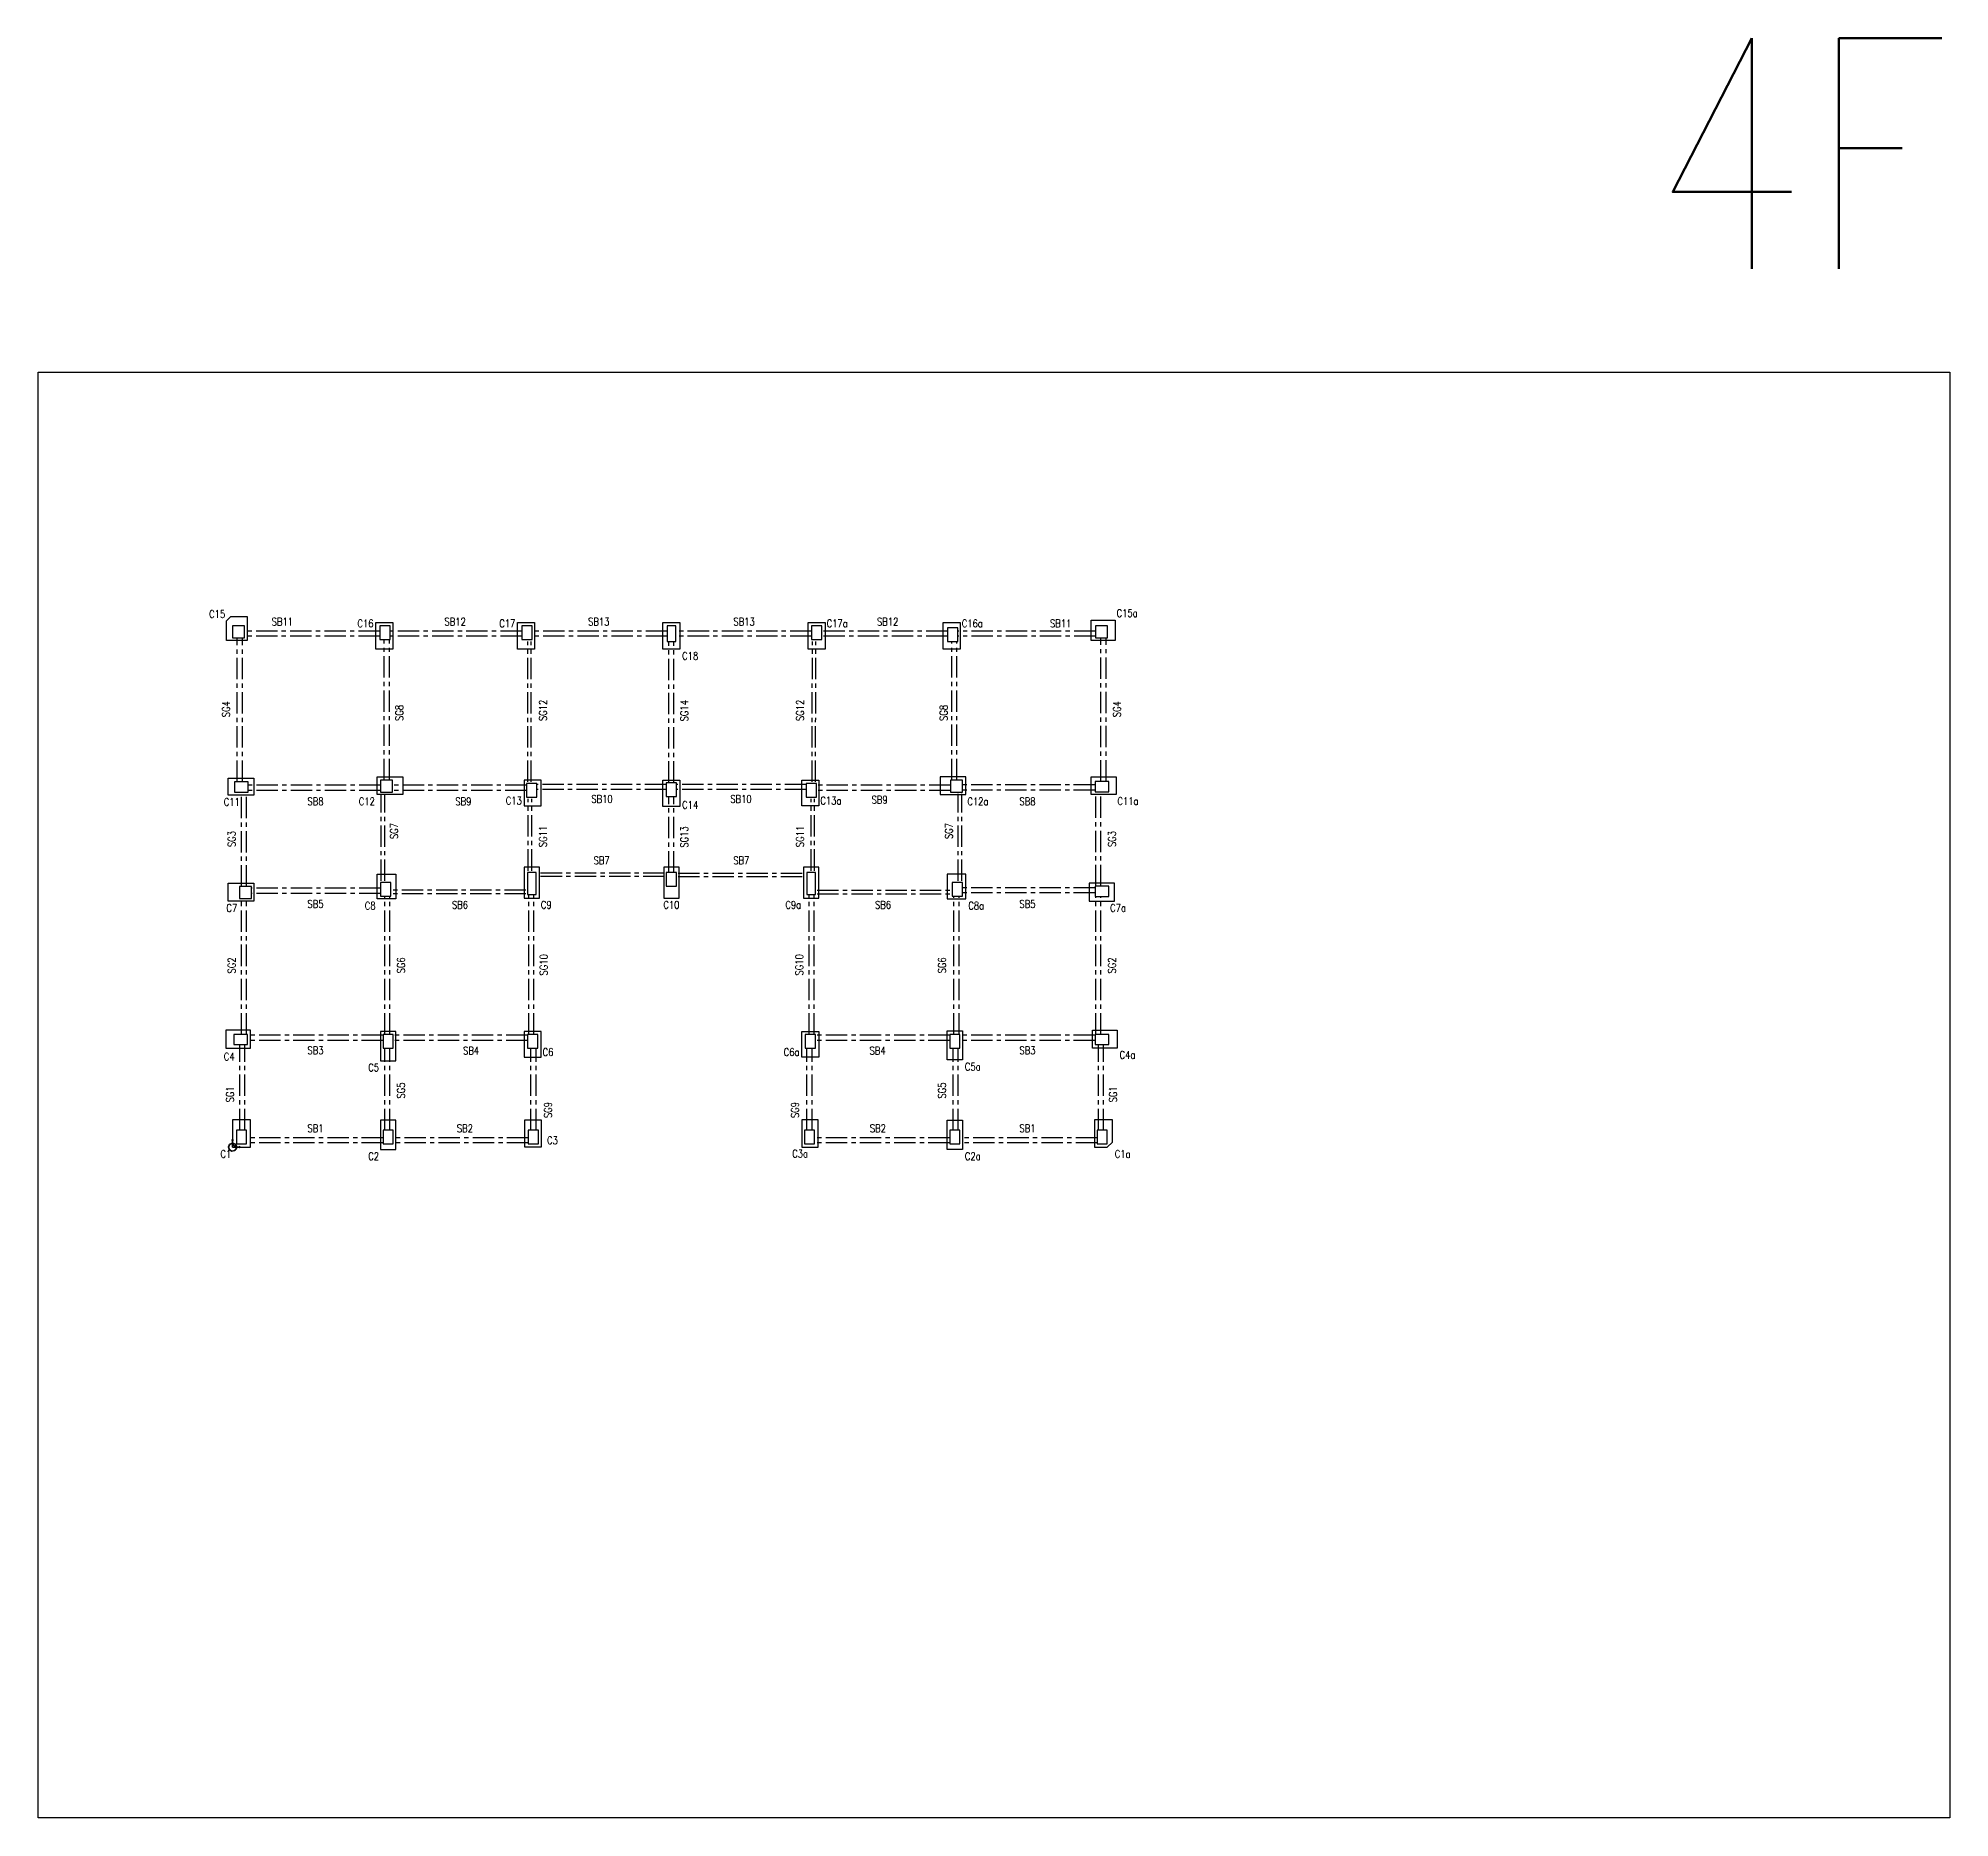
# Model space of a CAD drawing. Header units: millimetres. Extents: x 79095 to 169372, y 0 to 10446.
# Drawn here: x 131825 to 143007, y 0 to 10415 of the extents above; entities that cross this region are included whole.
import ezdxf
from ezdxf.enums import TextEntityAlignment as Align

# ---------------------------------------------------------------- set-up
doc = ezdxf.new("R2010")
doc.units = ezdxf.units.MM
doc.header["$LTSCALE"] = 100
doc.header["$MEASUREMENT"] = 0
doc.linetypes.add('CENTER', pattern=[2, 1.25, -0.25, 0.25, -0.25])
for name, color, linetype in [('TC-COLUMN', 1, 'Continuous'), ('TC-TB', 2, 'Continuous'), ('TC-TC', 4, 'Continuous'), ('TC-鋼柱', 11, 'Continuous')]:
    doc.layers.add(name, color=color, linetype=linetype)
doc.layers.add('TC-鋼粱', color=183, linetype='CENTER', plot=False)
doc.styles.add('TXT', font='TXT.shx', dxfattribs={"width": 0.8, "bigfont": 'ae.shx'})

msp = doc.modelspace()

# ---------------------------------------------------------------- texts
at = {"layer": 'Defpoints', "style": 'TXT', "width": 0.8}
msp.add_text('4F', height=1350, dxfattribs=at).set_placement((143007, 8660), align=Align.BOTTOM_RIGHT)
at = {"layer": 'TC-TB', "style": 'TXT', "width": 0.8}
for s, p in [('SB11', (133253, 7000)), ('SB12', (134264, 7000)), ('SB13', (135104, 7000)), ('SB13', (135954, 7000)), ('SB12', (136794, 7000)), ('SB11', (137806, 6990)), ('SB8', (133447, 5948, 0)), ('SB9', (134312, 5948, 0)), ('SB10', (135123, 5963, 0)), ('SB10', (135936, 5963, 0)), ('SB9', (136747, 5958, 0)), ('SB8', (137612, 5948, 0)), ('SB7', (135121, 5603)), ('SB7', (135938, 5603)), ('SB5', (133447, 5348, 0)), ('SB5', (137612, 5348, 0)), ('SB6', (134292, 5343)), ('SB6', (136767, 5343)), ('SB3', (133447, 4491)), ('SB4', (134357, 4490)), ('SB4', (136735, 4490)), ('SB3', (137612, 4491)), ('SB1', (133447, 4035)), ('SB2', (134321, 4035)), ('SB2', (136737, 4035)), ('SB1', (137612, 4035))]:
    msp.add_text(s, height=45, dxfattribs=at).set_placement(p, align=Align.MIDDLE_CENTER)
for s, p in [('SG4', (132924, 6488)), ('SG8', (133937, 6466)), ('SG12', (134777, 6481, 0)), ('SG14', (135604, 6479)), ('SG12', (136282, 6481, 0)), ('SG8', (137122, 6466)), ('SG4', (138135, 6488)), ('SG7', (133907, 5775, 0)), ('SG7', (137152, 5775, 0)), ('SG3', (132957, 5728, 0)), ('SG11', (134777, 5743, 0)), ('SG13', (135604, 5740)), ('SG11', (136282, 5743, 0)), ('SG3', (138106, 5728)), ('SG10', (134782, 4992)), ('SG10', (136277, 4992)), ('SG2', (132957, 4988)), ('SG6', (133947, 4989)), ('SG6', (137112, 4989)), ('SG2', (138106, 4988, 0)), ('SG1', (132947, 4234)), ('SG5', (133947, 4256)), ('SG5', (137112, 4256)), ('SG1', (138112, 4234)), ('SG9', (134807, 4142)), ('SG9', (136252, 4142))]:
    msp.add_text(s, height=45, rotation=90, dxfattribs=at).set_placement(p, align=Align.MIDDLE_CENTER)
at = {"layer": 'TC-TC', "style": 'TXT', "width": 0.8}
for s, p in [('C15', (132872, 7045)), ('C15a', (138195, 7050)), ('C16', (133739, 6990)), ('C17', (134569, 6990)), ('C17a', (136499, 6990)), ('C16a', (137289, 6990)), ('C18', (135639, 6800)), ('C11', (132957, 5945)), ('C12', (133747, 5948, 0)), ('C13', (134607, 5953, 0)), ('C14', (135639, 5928)), ('C13a', (136462, 5953, 0)), ('C12a', (137322, 5948, 0)), ('C11a', (138200, 5950)), ('C7', (132957, 5325)), ('C8', (133767, 5338, 0)), ('C9', (134797, 5343)), ('C10', (135529, 5343)), ('C9a', (136242, 5343)), ('C8a', (137312, 5338, 0)), ('C7a', (138142, 5325)), ('C4', (132942, 4455)), ('C6', (134807, 4481)), ('C6a', (136232, 4481)), ('C4a', (138197, 4465)), ('C5', (133787, 4391)), ('C5a', (137292, 4396)), ('C3', (134833, 3965)), ('C1', (132922, 3885)), ('C2', (133787, 3872)), ('C3a', (136282, 3887)), ('C2a', (137292, 3872)), ('C1a', (138169, 3885))]:
    msp.add_text(s, height=45, dxfattribs=at).set_placement(p, align=Align.MIDDLE_CENTER)

# ---------------------------------------------------------------- blocks, each defined once
blk = doc.blocks.new('origin')
at = {"color": 3, "lineweight": 35}
blk.add_line((0, 0), (0, 39), dxfattribs=at)
at = {"color": 1, "lineweight": 35}
blk.add_line((0, 0), (39, 0), dxfattribs=at)
at = {"color": 7, "lineweight": 35, "true_color": 0xffffff}
blk.add_lwpolyline([(0, 24), (-18, 15), (-24, 0), (-18, -15), (-4, -23), (13, -19), (22, -7), (23, 6), (15, 18), (0, 24)], dxfattribs=at)
at = {"color": 3, "lineweight": 35}
blk.add_lwpolyline([(0, 44), (-3, 39), (3, 39)], close=True, dxfattribs=at)
at = {"color": 1, "lineweight": 35}
blk.add_lwpolyline([(44, 0), (39, 3), (39, -3)], close=True, dxfattribs=at)

# ---------------------------------------------------------------- linework, layer by layer
at = {"layer": 'Defpoints'}
msp.add_lwpolyline([(131825, 8460), (143007, 8460), (143007, 0), (131825, 0)], close=True, dxfattribs=at)
at = {"layer": 'TC-COLUMN'}
for points in [[(132952, 7030), (133047, 7030), (133047, 6890), (132927, 6890), (132927, 7005), (132952, 7030)], [(133899, 6995), (133899, 6840), (133799, 6840), (133799, 6995), (133899, 6995)], [(134729, 6995), (134729, 6840), (134629, 6840), (134629, 6995), (134729, 6995)], [(135579, 6995), (135579, 6840), (135479, 6840), (135479, 6995), (135579, 6995)], [(136429, 6995), (136429, 6840), (136329, 6840), (136329, 6995), (136429, 6995)], [(137219, 6995), (137219, 6840), (137119, 6840), (137119, 6995), (137219, 6995)], [(138125, 7010), (138125, 6890), (137985, 6890), (137985, 7010), (138125, 7010)], [(133087, 6085), (133087, 5985), (132937, 5985), (132937, 6085), (133087, 6085)], [(135579, 6073), (135579, 5918), (135479, 5918), (135479, 6073), (135579, 6073)], [(137982, 5990), (138132, 5990), (138132, 6090), (137982, 6090)], [(134667, 5563), (134667, 5383), (134757, 5383), (134757, 5563), (134667, 5563)], [(135484, 5563), (135484, 5383), (135574, 5383), (135574, 5563), (135484, 5563)], [(136302, 5563), (136302, 5383), (136392, 5383), (136392, 5563), (136302, 5563)], [(132937, 5470), (133087, 5470), (133087, 5365), (132937, 5365), (132937, 5470)], [(138122, 5470), (137972, 5470), (137972, 5365), (138122, 5365), (138122, 5470)], [(133067, 4505), (133067, 4610), (132922, 4610), (132922, 4505), (133067, 4505)], [(133827, 4601), (133827, 4431), (133917, 4431), (133917, 4601), (133827, 4601)], [(134667, 4601), (134667, 4451), (134767, 4451), (134767, 4601), (134667, 4601)], [(136392, 4601), (136392, 4451), (136292, 4451), (136292, 4601), (136392, 4601)], [(137232, 4606), (137232, 4436), (137142, 4436), (137142, 4606), (137232, 4606)], [(138137, 4505), (137992, 4505), (137992, 4610), (138137, 4610), (138137, 4505)], [(132962, 3943), (132980, 3925), (133067, 3925), (133067, 4085), (132962, 4085)], [(133827, 4082), (133827, 3912), (133917, 3912), (133917, 4082), (133827, 4082)], [(134767, 3925), (134672, 3925), (134672, 4085), (134767, 4085)], [(136292, 3925), (136387, 3925), (136387, 4085), (136292, 4085)], [(137232, 4082), (137232, 3912), (137142, 3912), (137142, 4082), (137232, 4082)], [(138109, 3955), (138109, 4085), (138004, 4085), (138004, 3925), (138079, 3925)]]:
    msp.add_lwpolyline(points, close=True, dxfattribs=at)
at = {"layer": 'TC-COLUMN', "elevation": 0}
for points in [[(133957, 6093), (133957, 5988), (133807, 5988), (133807, 6093), (133957, 6093)], [(134667, 6073), (134667, 5923), (134767, 5923), (134767, 6073), (134667, 6073)], [(136392, 6073), (136392, 5923), (136292, 5923), (136292, 6073), (136392, 6073)], [(137102, 6083), (137102, 5988), (137252, 5988), (137252, 6093), (137102, 6093)], [(137102, 6093), (137102, 5988), (137252, 5988), (137252, 6093), (137102, 6093)], [(133917, 5523), (133917, 5378), (133807, 5378), (133807, 5523), (133917, 5523)], [(137142, 5523), (137142, 5378), (137252, 5378), (137252, 5523), (137142, 5523)]]:
    msp.add_lwpolyline(points, close=True, dxfattribs=at)
at = {"layer": 'TC-鋼柱', "elevation": 0}
for points in [[(132962, 6905), (133032, 6905), (133032, 6975), (132962, 6975)], [(133824, 6895), (133884, 6895), (133884, 6975), (133824, 6975)], [(134654, 6895), (134714, 6895), (134714, 6975), (134654, 6975)], [(135504, 6885), (135554, 6885), (135554, 6975), (135504, 6975)], [(136349, 6895), (136409, 6895), (136409, 6975), (136349, 6975)], [(137144, 6885), (137204, 6885), (137204, 6965), (137144, 6965)], [(138010, 6905), (138080, 6905), (138080, 6975), (138010, 6975)], [(132974, 6003), (133054, 6003), (133054, 6063), (132974, 6063)], [(133827, 6003), (133897, 6003), (133897, 6073), (133827, 6073)], [(134682, 5973), (134742, 5973), (134742, 6053), (134682, 6053)], [(135499, 5978), (135559, 5978), (135559, 6058), (135499, 6058)], [(136317, 5973), (136377, 5973), (136377, 6053), (136317, 6053)], [(137162, 6003), (137232, 6003), (137232, 6073), (137162, 6073)], [(138007, 6005), (138087, 6005), (138087, 6065), (138007, 6065)], [(134687, 5403), (134737, 5403), (134737, 5533), (134687, 5533)], [(135499, 5453), (135559, 5453), (135559, 5533), (135499, 5533)], [(136322, 5403), (136372, 5403), (136372, 5533), (136322, 5533)], [(133002, 5380), (133072, 5380), (133072, 5450), (133002, 5450)], [(133827, 5393), (133887, 5393), (133887, 5473), (133827, 5473)], [(137172, 5393), (137232, 5393), (137232, 5473), (137172, 5473)], [(138007, 5392), (138087, 5392), (138087, 5452), (138007, 5452)], [(132969, 4525), (133049, 4525), (133049, 4585), (132969, 4585)], [(133842, 4505), (133902, 4505), (133902, 4585), (133842, 4585)], [(134687, 4505), (134747, 4505), (134747, 4585), (134687, 4585)], [(136312, 4505), (136372, 4505), (136372, 4585), (136312, 4585)], [(137157, 4505), (137217, 4505), (137217, 4585), (137157, 4585)], [(138007, 4525), (138087, 4525), (138087, 4585), (138007, 4585)], [(132984, 3945), (133044, 3945), (133044, 4025), (132984, 4025)], [(133842, 3945), (133902, 3945), (133902, 4025), (133842, 4025)], [(134692, 3945), (134752, 3945), (134752, 4025), (134692, 4025)], [(136307, 3945), (136367, 3945), (136367, 4025), (136307, 4025)], [(137157, 3945), (137217, 3945), (137217, 4025), (137157, 4025)], [(138019, 3945), (138079, 3945), (138079, 4025), (138019, 4025)]]:
    msp.add_lwpolyline(points, close=True, dxfattribs=at)
at = {"layer": 'TC-鋼粱'}
for p, q in [((133824, 6945, 0), (133032, 6945, 0)), ((134654, 6945, 0), (133884, 6945, 0)), ((135504, 6945, 0), (134714, 6945, 0)), ((136349, 6945, 0), (135554, 6945, 0)), ((137144, 6945, 0), (136409, 6945, 0)), ((138010, 6945, 0), (137204, 6945, 0)), ((132989, 6063, 0), (132989, 6905, 0)), ((133019, 6063, 0), (133019, 6905, 0)), ((133824, 6915, 0), (133032, 6915, 0)), ((133849, 6073, 0), (133849, 6895, 0)), ((133879, 6073, 0), (133879, 6895, 0)), ((134654, 6915, 0), (133884, 6915, 0)), ((134689, 6063, 0), (134689, 6885, 0)), ((134709, 6063, 0), (134709, 6885, 0)), ((135504, 6915, 0), (134714, 6915, 0)), ((135514, 6058, 0), (135514, 6885, 0)), ((135544, 6058, 0), (135544, 6885, 0)), ((136349, 6915, 0), (135554, 6915, 0)), ((136352, 6063, 0), (136354, 6885, 0)), ((136372, 6063, 0), (136374, 6885, 0)), ((137144, 6915, 0), (136409, 6915, 0)), ((137169, 6073, 0), (137169, 6885, 0)), ((137199, 6073, 0), (137199, 6885, 0)), ((138010, 6915, 0), (137204, 6915, 0)), ((138042, 6065, 0), (138042, 6905, 0)), ((138072, 6065, 0), (138072, 6905, 0)), ((133827, 6043, 0), (133054, 6043, 0)), ((134682, 6043, 0), (133897, 6043, 0)), ((135499, 6048, 0), (134742, 6048, 0)), ((136317, 6048, 0), (135559, 6048, 0)), ((137162, 6043, 0), (136377, 6043, 0)), ((138007, 6045, 0), (137232, 6045, 0)), ((133014, 5450, 0), (133014, 6003, 0)), ((133044, 5450, 0), (133044, 6003, 0)), ((133827, 6013, 0), (133054, 6013, 0)), ((133832, 5483, 0), (133832, 5993, 0)), ((133852, 5483, 0), (133852, 5993, 0)), ((134682, 6013, 0), (133897, 6013, 0)), ((134692, 5543, 0), (134692, 5963, 0)), ((134712, 5543, 0), (134712, 5963, 0)), ((135499, 6018, 0), (134742, 6018, 0)), ((135514, 5533, 0), (135514, 5978, 0)), ((135544, 5533, 0), (135544, 5978, 0)), ((136317, 6018, 0), (135559, 6018, 0)), ((136347, 5543, 0), (136347, 5963, 0)), ((136367, 5543, 0), (136367, 5963, 0)), ((137162, 6013, 0), (136377, 6013, 0)), ((137207, 5483, 0), (137207, 5993, 0)), ((137227, 5483, 0), (137227, 5993, 0)), ((138007, 6015, 0), (137232, 6015, 0)), ((138012, 5452, 0), (138012, 6005, 0)), ((138042, 5452, 0), (138042, 6005, 0)), ((135489, 5528, 0), (134747, 5528, 0)), ((135489, 5508, 0), (134747, 5508, 0)), ((135569, 5528, 0), (136312, 5528, 0)), ((135569, 5508, 0), (136312, 5508, 0)), ((133014, 4585, 0), (133014, 5380, 0)), ((133044, 4585, 0), (133044, 5380, 0)), ((133827, 5440, 0), (133072, 5440, 0)), ((133827, 5410, 0), (133072, 5410, 0)), ((133852, 4585, 0), (133852, 5393, 0)), ((133882, 4585, 0), (133882, 5393, 0)), ((134677, 5428, 0), (133897, 5428, 0)), ((134677, 5408, 0), (133897, 5408, 0)), ((134694, 4585, 0), (134694, 5403, 0)), ((134724, 4585, 0), (134724, 5403, 0)), ((136334, 4585, 0), (136334, 5403, 0)), ((136364, 4585, 0), (136364, 5403, 0)), ((136382, 5428, 0), (137162, 5428, 0)), ((136382, 5408, 0), (137162, 5408, 0)), ((137182, 4585, 0), (137182, 5393, 0)), ((137212, 4585, 0), (137212, 5393, 0)), ((138007, 5443, 0), (137232, 5443, 0)), ((138007, 5413, 0), (137232, 5413, 0)), ((138012, 4585, 0), (138012, 5392, 0)), ((138042, 4585, 0), (138042, 5392, 0)), ((133004, 4025, 0), (133004, 4525, 0)), ((133034, 4025, 0), (133034, 4525, 0)), ((133842, 4580, 0), (133049, 4580, 0)), ((133842, 4550, 0), (133049, 4550, 0)), ((133852, 4025, 0), (133852, 4505, 0)), ((133882, 4025, 0), (133882, 4505, 0)), ((134687, 4580, 0), (133902, 4580, 0)), ((134687, 4550, 0), (133902, 4550, 0)), ((134707, 4025, 0), (134707, 4505, 0)), ((134737, 4025, 0), (134737, 4505, 0)), ((136322, 4025, 0), (136322, 4505, 0)), ((136352, 4025, 0), (136352, 4505, 0)), ((137157, 4580, 0), (136372, 4580, 0)), ((137157, 4550, 0), (136372, 4550, 0)), ((137177, 4025, 0), (137177, 4505, 0)), ((137207, 4025, 0), (137207, 4505, 0)), ((138007, 4580, 0), (137217, 4580, 0)), ((138007, 4550, 0), (137217, 4550, 0)), ((138027, 4025, 0), (138027, 4525, 0)), ((138057, 4025, 0), (138057, 4525, 0)), ((133842, 3980, 0), (133044, 3980, 0)), ((133842, 3950, 0), (133044, 3950, 0)), ((134692, 3980, 0), (133902, 3980, 0)), ((134692, 3950, 0), (133902, 3950, 0)), ((137157, 3980, 0), (136367, 3980, 0)), ((137157, 3950, 0), (136367, 3950, 0)), ((138019, 3980, 0), (137217, 3980, 0)), ((138019, 3950, 0), (137217, 3950, 0))]:
    msp.add_line(p, q, dxfattribs=at)

# ---------------------------------------------------------------- block references
msp.add_blockref('origin', (132962, 3925))

msp.set_redraw_order([(e.dxf.handle, doc.entitydb.next_handle()) for e in msp.query("TEXT MTEXT ATTDEF DIMENSION ARC_DIMENSION")])  # texts and dimensions are drawn at this point

doc.saveas('drawing.dxf')
